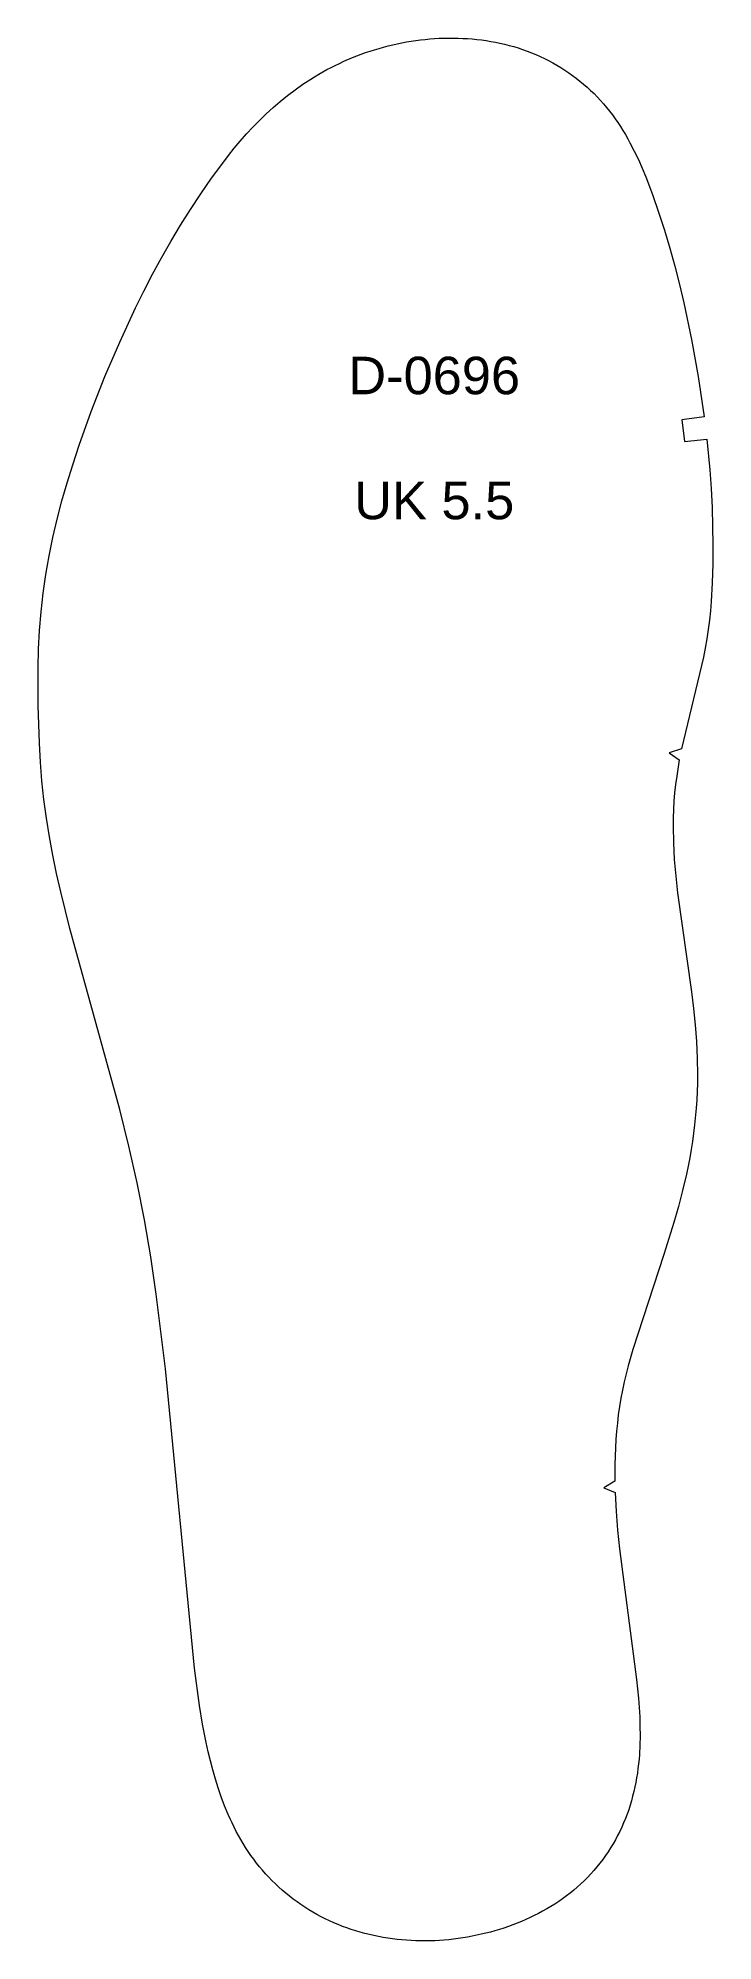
# Model space of a CAD drawing. Header units: millimetres. Extents: x -700 to 1195, y 156 to 469.
# Drawn here: x 735.2 to 825.2, y 215.4 to 469.2 of the extents above; entities that cross this region are included whole.
import ezdxf

# ---------------------------------------------------------------- set-up
doc = ezdxf.new("R2010")
doc.units = ezdxf.units.MM
doc.layers.add('___H_1', color=18, linetype='Continuous', true_color=0x000000)
doc.layers.add('DEFAULT', color=7, linetype='Continuous', true_color=0xffffff)
doc.styles.add('Arial Regular', font='arial.ttf')

msp = doc.modelspace()

# ---------------------------------------------------------------- texts
at = {"layer": '___H_1', "color": 3, "true_color": 0x00ff00, "insert": (788, 435), "char_height": 5, "width": 53.913, "attachment_point": 2, "style": 'Arial Regular'}
msp.add_mtext('\\P{\\fArial;D-0696}\\P\\P{\\fArial;UK 5.5}', dxfattribs=at)

# ---------------------------------------------------------------- linework, layer by layer
at = {"layer": 'DEFAULT', "color": 18, "lineweight": 5, "true_color": 0x000000}
msp.add_lwpolyline([(820.97, 374.38), (819.33, 373.84), (820.68, 372.91), (820.33, 370.71), (820.18, 369.61), (820.06, 368.5), (819.97, 367.39), (819.91, 366.28), (819.88, 365.17), (819.86, 364.06), (819.9, 361.83), (819.94, 360.72), (820.01, 359.61), (820.2, 357.39), (820.44, 355.18), (822.31, 341.96), (822.58, 339.75), (822.81, 337.54), (822.98, 335.32), (823.08, 333.1), (823.11, 330.87), (823.1, 329.76), (823.06, 328.65), (823.01, 327.54), (822.93, 326.43), (822.72, 324.21), (822.44, 322), (822.27, 320.91), (822.07, 319.81), (821.86, 318.72), (821.63, 317.63), (821.11, 315.46), (820.56, 313.31), (819.96, 311.17), (818.63, 306.92), (814.48, 294.23), (813.88, 292.08), (813.61, 291.01), (813.35, 289.92), (813.12, 288.84), (812.9, 287.74), (812.72, 286.65), (812.55, 285.55), (812.42, 284.44), (812.31, 283.34), (812.22, 282.23), (812.16, 281.12), (812.09, 278.89), (812.08, 276.67), (810.6, 275.79), (812.12, 275.16), (812.27, 272.66), (812.46, 270.16), (812.71, 267.66), (814.99, 250.25), (815.24, 247.76), (815.33, 246.5), (815.4, 245.25), (815.44, 244), (815.45, 242.74), (815.43, 241.49), (815.36, 240.24), (815.31, 239.61), (815.25, 238.99), (815.17, 238.37), (815.09, 237.75), (814.99, 237.13), (814.88, 236.51), (814.75, 235.9), (814.61, 235.28), (814.46, 234.68), (814.3, 234.07), (814.12, 233.47), (813.93, 232.87), (813.72, 232.28), (813.5, 231.7), (813.26, 231.12), (813.01, 230.54), (812.74, 229.98), (812.46, 229.42), (812.16, 228.86), (811.85, 228.32), (811.52, 227.78), (811.19, 227.26), (810.83, 226.74), (810.47, 226.23), (810.09, 225.73), (809.69, 225.24), (809.29, 224.77), (808.87, 224.3), (808.44, 223.84), (808, 223.4), (807.54, 222.97), (807.08, 222.55), (806.6, 222.14), (806.12, 221.74), (805.62, 221.36), (805.12, 220.99), (804.6, 220.63), (804.08, 220.29), (803.55, 219.95), (803.01, 219.63), (802.46, 219.32), (801.91, 219.03), (801.35, 218.74), (800.79, 218.47), (800.22, 218.21), (799.64, 217.96), (799.06, 217.72), (798.48, 217.5), (797.89, 217.28), (797.29, 217.08), (796.69, 216.89), (796.09, 216.71), (795.49, 216.55), (794.88, 216.39), (794.27, 216.25), (793.05, 215.99), (792.43, 215.87), (791.81, 215.77), (791.19, 215.68), (790.57, 215.6), (789.95, 215.53), (789.32, 215.47), (788.7, 215.43), (788.07, 215.4), (787.45, 215.37), (786.82, 215.36), (786.19, 215.37), (785.56, 215.38), (784.94, 215.41), (784.31, 215.45), (783.69, 215.5), (783.06, 215.56), (782.44, 215.64), (781.82, 215.73), (781.2, 215.83), (780.59, 215.95), (779.97, 216.07), (779.36, 216.21), (778.75, 216.36), (778.15, 216.53), (777.54, 216.7), (776.95, 216.89), (776.35, 217.1), (775.76, 217.31), (775.18, 217.54), (774.6, 217.78), (774.03, 218.04), (773.47, 218.31), (772.91, 218.59), (772.35, 218.89), (771.81, 219.2), (771.27, 219.52), (770.74, 219.86), (770.22, 220.21), (769.71, 220.57), (769.2, 220.94), (768.71, 221.32), (768.22, 221.72), (767.74, 222.12), (767.27, 222.54), (766.82, 222.97), (766.37, 223.41), (765.93, 223.86), (765.51, 224.32), (765.1, 224.79), (764.7, 225.27), (764.31, 225.76), (763.93, 226.26), (763.56, 226.77), (763.2, 227.29), (762.86, 227.81), (762.53, 228.34), (762.21, 228.88), (761.9, 229.43), (761.6, 229.98), (761.32, 230.54), (761.04, 231.1), (760.78, 231.67), (760.53, 232.24), (760.05, 233.4), (759.61, 234.58), (759.21, 235.77), (758.83, 236.96), (758.49, 238.17), (758.16, 239.38), (757.87, 240.6), (757.6, 241.82), (757.12, 244.28), (756.72, 246.76), (756.06, 251.73), (752.19, 291.68), (750.95, 301.64), (750.21, 306.6), (749.36, 311.55), (748.39, 316.47), (747.29, 321.36), (746.1, 326.24), (739.42, 350.41), (738.21, 355.28), (737.66, 357.73), (737.15, 360.19), (736.7, 362.65), (736.3, 365.13), (735.96, 367.62), (735.7, 370.11), (735.5, 372.61), (735.36, 375.12), (735.2, 380.13), (735.18, 385.15), (735.24, 387.66), (735.37, 390.16), (735.59, 392.66), (735.87, 395.15), (736.23, 397.63), (736.66, 400.11), (737.16, 402.56), (737.73, 405.01), (738.36, 407.43), (739.06, 409.84), (739.8, 412.24), (740.67, 414.87), (742.28, 419.34), (744.1, 424.02), (746.07, 428.63), (748.17, 433.19), (749.29, 435.43), (750.44, 437.66), (751.64, 439.86), (752.88, 442.04), (754.17, 444.2), (755.51, 446.32), (756.89, 448.41), (758.32, 450.47), (759.8, 452.5), (760.56, 453.49), (761.35, 454.47), (762.15, 455.43), (762.98, 456.38), (763.83, 457.3), (764.71, 458.19), (765.61, 459.07), (766.53, 459.92), (767.48, 460.73), (768.46, 461.52), (769.46, 462.28), (770.48, 463.01), (771.53, 463.69), (772.06, 464.02), (772.6, 464.34), (773.14, 464.66), (773.69, 464.96), (774.25, 465.25), (774.81, 465.53), (775.37, 465.8), (775.94, 466.07), (777.1, 466.56), (778.27, 467.01), (778.86, 467.23), (779.45, 467.43), (780.05, 467.62), (780.65, 467.8), (781.25, 467.97), (781.86, 468.13), (782.47, 468.27), (783.08, 468.41), (783.69, 468.54), (784.31, 468.65), (784.93, 468.76), (785.55, 468.85), (786.17, 468.93), (786.79, 469), (787.42, 469.06), (788.04, 469.1), (788.67, 469.14), (789.3, 469.16), (789.92, 469.17), (790.55, 469.17), (791.18, 469.16), (791.81, 469.13), (792.43, 469.1), (793.06, 469.05), (793.68, 468.99), (794.3, 468.92), (794.92, 468.83), (795.54, 468.73), (796.16, 468.62), (796.77, 468.49), (797.39, 468.35), (797.99, 468.2), (798.6, 468.03), (799.2, 467.85), (799.79, 467.65), (800.38, 467.44), (800.97, 467.22), (801.55, 466.98), (802.12, 466.72), (802.69, 466.45), (803.25, 466.17), (803.8, 465.87), (804.34, 465.56), (804.88, 465.24), (805.41, 464.9), (805.93, 464.55), (806.44, 464.19), (806.95, 463.82), (807.44, 463.43), (807.92, 463.03), (808.4, 462.62), (808.86, 462.19), (809.31, 461.76), (809.75, 461.31), (810.18, 460.85), (810.59, 460.38), (810.99, 459.9), (811.39, 459.41), (811.77, 458.91), (812.13, 458.41), (812.49, 457.89), (812.83, 457.36), (813.17, 456.83), (813.49, 456.3), (813.8, 455.75), (814.1, 455.2), (814.68, 454.09), (815.22, 452.96), (815.72, 451.81), (816.2, 450.65), (817.1, 448.31), (817.92, 445.94), (818.69, 443.55), (819.41, 441.15), (820.08, 438.73), (820.7, 436.3), (821.28, 433.86), (822.32, 428.95), (823.21, 424.01), (824, 418.65), (821.03, 418.26), (821.38, 415.34), (824.36, 415.67), (824.75, 411.57), (824.93, 409.07), (825.05, 406.56), (825.16, 401.54), (825.15, 399.04), (825.08, 396.53), (824.94, 394.02), (824.84, 392.77), (824.71, 391.53), (824.55, 390.28), (824.37, 389.04), (824.15, 387.81), (823.9, 386.58)], close=True, dxfattribs=at)

msp.set_redraw_order([(e.dxf.handle, doc.entitydb.next_handle()) for e in msp.query("TEXT MTEXT ATTDEF DIMENSION ARC_DIMENSION")])  # texts and dimensions are drawn at this point

doc.saveas('drawing.dxf')
